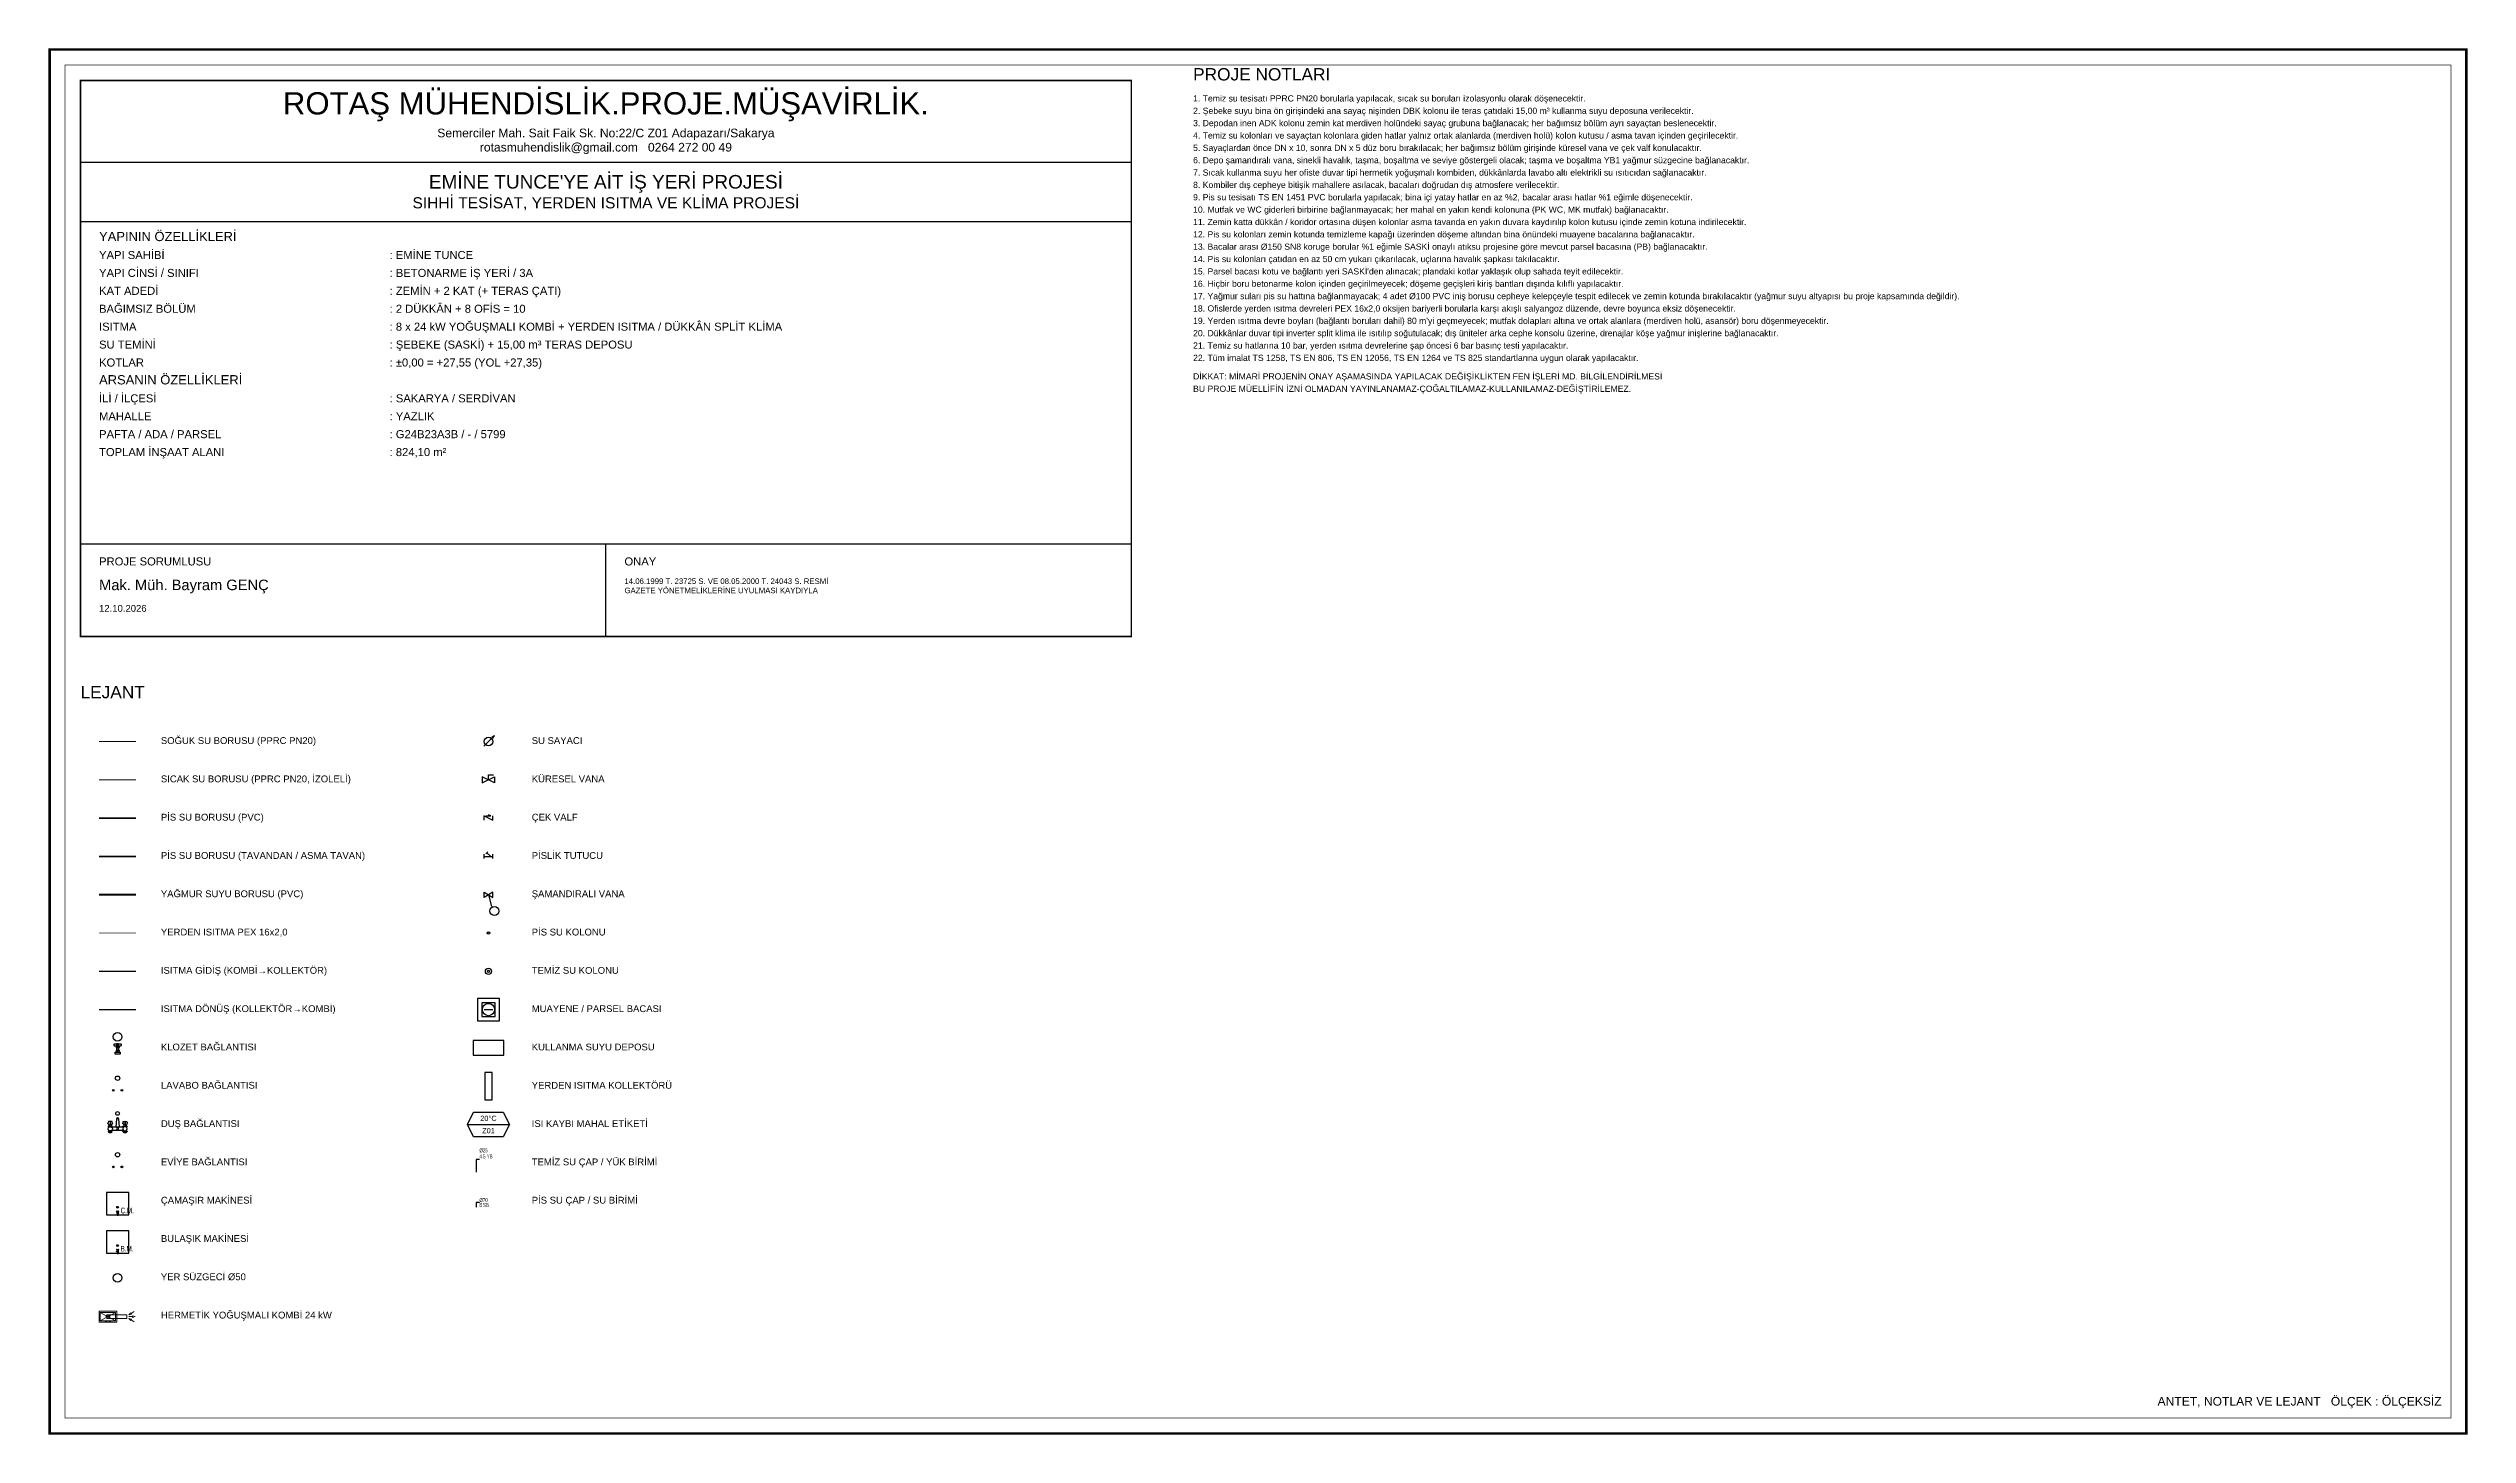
# Model space of a CAD drawing. Header units: centimetres. Extents: x -3952 to 26292, y -15092 to -10712.
# Drawn here: x -3952 to -38, y -13152 to -10908 of the extents above; entities that cross this region are included whole.
import ezdxf
from ezdxf.enums import TextEntityAlignment as Align

# ---------------------------------------------------------------- set-up
doc = ezdxf.new("R2010")
doc.units = ezdxf.units.CM
for name, pattern in [('BASMA HATTI', [31, 25, -6]), ('DASHED', [18, 12, -6]), ('ISITMA DONUS HATTI', [26, 20, -6]), ('PIS', [38, 30, -8]), ('PISSU HATTI', [26, 20, -6]), ('YAGMUR HATTI', [36, 30, -6])]:
    doc.linetypes.add(name, pattern=pattern)
for name, color, linetype in [('SCOTT-MD-YUK-BIRIMI', 7, 'Continuous'), ('SCOTT-MTY-ISIKAYBIMAHAL', 2, 'CONTINUOUS'), ('SCOTT-MTY-ISITMA-DONUS-BORU', 30, 'ISITMA DONUS HATTI'), ('SCOTT-MTY-ISITMA-GIDIS-BORU', 10, 'CONTINUOUS'), ('SCOTT-MTY-KOLLETOR', 7, 'CONTINUOUS'), ('SCOTT-MTY-PAFTA', 7, 'CONTINUOUS'), ('SCOTT-MTY-PEX-BORU', 1, 'CONTINUOUS'), ('SCOTT-MTY-PIS-SU-BORUSU', 6, 'PIS'), ('SCOTT-MTY-PISSU-BORU-TAVANDAN', 6, 'PISSU HATTI'), ('SCOTT-MTY-PISSU-CAP', 211, 'CONTINUOUS'), ('SCOTT-MTY-PISSU-KOLON', 211, 'DASHED'), ('SCOTT-MTY-ROGAR', 5, 'CONTINUOUS'), ('SCOTT-MTY-SICAKSU-BORU', 1, 'BASMA HATTI'), ('SCOTT-MTY-SOGUKSU-BORU', 5, 'CONTINUOUS'), ('SCOTT-MTY-TEFRIS', 15, 'CONTINUOUS'), ('SCOTT-MTY-TEMIZSU-CAP', 101, 'CONTINUOUS'), ('SCOTT-MTY-VANA', 1, 'CONTINUOUS'), ('SCOTT-MTY-YAGMUR-BORUSU', 3, 'YAGMUR HATTI'), ('SCOTT-MTY-YAZI', 7, 'CONTINUOUS'), ('SCOTT-MTY-YUK-BIRIMI', 7, 'CONTINUOUS'), ('SCOTT-RAST-TEM-SU DEPOSU', 11, 'CONTINUOUS')]:
    doc.layers.add(name, color=color, linetype=linetype)
doc.layers.add('SCOTT-ROTAS-PAFTA-SINIRI', color=8, linetype='Continuous', plot=False)
doc.styles.add('CAP', font='wturkce.SHX', dxfattribs={"width": 0.65})
doc.styles.add('MTY_CAP', font='wturkce.SHX', dxfattribs={"width": 0.65, "height": 20})
doc.styles.add('MTYCAPLT', font='arial.ttf', dxfattribs={"width": 0.65, "height": 1})
doc.styles.add('ROTAS', font='arial.ttf')

msp = doc.modelspace()

# ---------------------------------------------------------------- texts
at = {"layer": 'SCOTT-MTY-ISIKAYBIMAHAL', "style": 'ROTAS'}
for s, p in [('20°C', (-3240, -12640)), ('Z01', (-3240, -12660))]:
    msp.add_text(s, height=8.5, dxfattribs=at).set_placement(p, align=Align.MIDDLE_CENTER)
at = {"layer": 'SCOTT-MTY-PAFTA', "style": 'ROTAS'}
msp.add_text('ANTET, NOTLAR VE LEJANT   ÖLÇEK : ÖLÇEKSİZ', height=14, dxfattribs=at).set_placement((-80, -13105), align=Align.RIGHT)
at = {"layer": 'SCOTT-MTY-YAZI', "style": 'ROTAS'}
for s, height, p in [('PROJE NOTLARI', 20, (-2100, -10960)), ('1. Temiz su tesisatı PPRC PN20 borularla yapılacak, sıcak su boruları izolasyonlu olarak döşenecektir.', 10, (-2100, -10994)), ('3. Depodan inen ADK kolonu zemin kat merdiven holündeki sayaç grubuna bağlanacak; her bağımsız bölüm ayrı sayaçtan beslenecektir.', 10, (-2100, -11034)), ('2. Şebeke suyu bina ön girişindeki ana sayaç nişinden DBK kolonu ile teras çatıdaki 15,00 m³ kullanma suyu deposuna verilecektir.', 10, (-2100, -11014)), ('4. Temiz su kolonları ve sayaçtan kolonlara giden hatlar yalnız ortak alanlarda (merdiven holü) kolon kutusu / asma tavan içinden geçirilecektir.', 10, (-2100, -11054)), ('5. Sayaçlardan önce DN x 10, sonra DN x 5 düz boru bırakılacak; her bağımsız bölüm girişinde küresel vana ve çek valf konulacaktır.', 10, (-2100, -11074)), ('6. Depo şamandıralı vana, sinekli havalık, taşma, boşaltma ve seviye göstergeli olacak; taşma ve boşaltma YB1 yağmur süzgecine bağlanacaktır.', 10, (-2100, -11094)), ('7. Sıcak kullanma suyu her ofiste duvar tipi hermetik yoğuşmalı kombiden, dükkânlarda lavabo altı elektrikli su ısıtıcıdan sağlanacaktır.', 10, (-2100, -11114)), ('8. Kombiler dış cepheye bitişik mahallere asılacak, bacaları doğrudan dış atmosfere verilecektir.', 10, (-2100, -11134)), ('9. Pis su tesisatı TS EN 1451 PVC borularla yapılacak; bina içi yatay hatlar en az %2, bacalar arası hatlar %1 eğimle döşenecektir.', 10, (-2100, -11154)), ('10. Mutfak ve WC giderleri birbirine bağlanmayacak; her mahal en yakın kendi kolonuna (PK WC, MK mutfak) bağlanacaktır.', 10, (-2100, -11174)), ('11. Zemin katta dükkân / koridor ortasına düşen kolonlar asma tavanda en yakın duvara kaydırılıp kolon kutusu içinde zemin kotuna indirilecektir.', 10, (-2100, -11194)), ('YAPI SAHİBİ', 13, (-3870, -11249)), ('YAPININ ÖZELLİKLERİ', 15, (-3870, -11220)), (': EMİNE TUNCE', 13, (-3400, -11249)), ('12. Pis su kolonları zemin kotunda temizleme kapağı üzerinden döşeme altından bina önündeki muayene bacalarına bağlanacaktır.', 10, (-2100, -11214)), ('13. Bacalar arası Ø150 SN8 koruge borular %1 eğimle SASKİ onaylı atıksu projesine göre mevcut parsel bacasına (PB) bağlanacaktır.', 10, (-2100, -11234)), ('YAPI CİNSİ / SINIFI', 13, (-3870, -11278)), (': BETONARME İŞ YERİ / 3A', 13, (-3400, -11278)), ('14. Pis su kolonları çatıdan en az 50 cm yukarı çıkarılacak, uçlarına havalık şapkası takılacaktır.', 10, (-2100, -11254)), ("15. Parsel bacası kotu ve bağlantı yeri SASKİ'den alınacak; plandaki kotlar yaklaşık olup sahada teyit edilecektir.", 10, (-2100, -11274)), ('KAT ADEDİ', 13, (-3870, -11307)), (': ZEMİN + 2 KAT (+ TERAS ÇATI)', 13, (-3400, -11307)), ('16. Hiçbir boru betonarme kolon içinden geçirilmeyecek; döşeme geçişleri kiriş bantları dışında kılıflı yapılacaktır.', 10, (-2100, -11294)), ('17. Yağmur suları pis su hattına bağlanmayacak; 4 adet Ø100 PVC iniş borusu cepheye kelepçeyle tespit edilecek ve zemin kotunda bırakılacaktır (yağmur suyu altyapısı bu proje kapsamında değildir).', 10, (-2100, -11314)), ('BAĞIMSIZ BÖLÜM', 13, (-3870, -11336)), (': 2 DÜKKÂN + 8 OFİS = 10', 13, (-3400, -11336)), (': 8 x 24 kW YOĞUŞMALI KOMBİ + YERDEN ISITMA / DÜKKÂN SPLİT KLİMA', 13, (-3400, -11365)), ('18. Ofislerde yerden ısıtma devreleri PEX 16x2,0 oksijen bariyerli borularla karşı akışlı salyangoz düzende, devre boyunca eksiz döşenecektir.', 10, (-2100, -11334)), ("19. Yerden ısıtma devre boyları (bağlantı boruları dahil) 80 m'yi geçmeyecek; mutfak dolapları altına ve ortak alanlara (merdiven holü, asansör) boru döşenmeyecektir.", 10, (-2100, -11354)), ('SU TEMİNİ', 13, (-3870, -11394)), ('ISITMA', 13, (-3870, -11365)), (': ŞEBEKE (SASKİ) + 15,00 m³ TERAS DEPOSU', 13, (-3400, -11394)), ('20. Dükkânlar duvar tipi inverter split klima ile ısıtılıp soğutulacak; dış üniteler arka cephe konsolu üzerine, drenajlar köşe yağmur inişlerine bağlanacaktır.', 10, (-2100, -11374)), ('21. Temiz su hatlarına 10 bar, yerden ısıtma devrelerine şap öncesi 6 bar basınç testi yapılacaktır.', 10, (-2100, -11394)), ('KOTLAR', 13, (-3870, -11423)), (': ±0,00 = +27,55 (YOL +27,35)', 13, (-3400, -11423)), ('22. Tüm imalat TS 1258, TS EN 806, TS EN 12056, TS EN 1264 ve TS 825 standartlarına uygun olarak yapılacaktır.', 10, (-2100, -11414)), ('ARSANIN ÖZELLİKLERİ', 15, (-3870, -11452)), ('İLİ / İLÇESİ', 13, (-3870, -11481)), (': SAKARYA / SERDİVAN', 13, (-3400, -11481)), ('DİKKAT: MİMARİ PROJENİN ONAY AŞAMASINDA YAPILACAK DEĞİŞİKLİKTEN FEN İŞLERİ MD. BİLGİLENDİRİLMESİ', 10, (-2100, -11444)), ('BU PROJE MÜELLİFİN İZNİ OLMADAN YAYINLANAMAZ-ÇOĞALTILAMAZ-KULLANILAMAZ-DEĞİŞTİRİLEMEZ.', 10, (-2100, -11464)), ('MAHALLE', 13, (-3870, -11510)), (': YAZLIK', 13, (-3400, -11510)), ('PAFTA / ADA / PARSEL', 13, (-3870, -11539)), (': G24B23A3B / - / 5799', 13, (-3400, -11539)), ('TOPLAM İNŞAAT ALANI', 13, (-3870, -11568)), (': 824,10 m²', 13, (-3400, -11568)), ('PROJE SORUMLUSU', 13, (-3870, -11745)), ('ONAY', 13, (-3020, -11745)), ('Mak. Müh. Bayram GENÇ', 17, (-3870, -11785)), ('GAZETE YÖNETMELİKLERİNE UYULMASI KAYDIYLA', 9, (-3020, -11790)), ('14.06.1999 T. 23725 S. VE 08.05.2000 T. 24043 S. RESMİ', 9, (-3020, -11775)), ('12.10.2026', 11, (-3870, -11820)), ('LEJANT', 20, (-3900, -11960)), ('SOĞUK SU BORUSU (PPRC PN20)', 11, (-3770, -12034)), ('SU SAYACI', 11, (-3170, -12034)), ('SICAK SU BORUSU (PPRC PN20, İZOLELİ)', 11, (-3770, -12096)), ('KÜRESEL VANA', 11, (-3170, -12096)), ('PİS SU BORUSU (PVC)', 11, (-3770, -12158)), ('ÇEK VALF', 11, (-3170, -12158)), ('PİS SU BORUSU (TAVANDAN / ASMA TAVAN)', 11, (-3770, -12220)), ('PİSLİK TUTUCU', 11, (-3170, -12220)), ('YAĞMUR SUYU BORUSU (PVC)', 11, (-3770, -12282)), ('ŞAMANDIRALI VANA', 11, (-3170, -12282)), ('YERDEN ISITMA PEX 16x2,0', 11, (-3770, -12344)), ('PİS SU KOLONU', 11, (-3170, -12344)), ('ISITMA GİDİŞ (KOMBİ→KOLLEKTÖR)', 11, (-3770, -12406)), ('TEMİZ SU KOLONU', 11, (-3170, -12406)), ('ISITMA DÖNÜŞ (KOLLEKTÖR→KOMBİ)', 11, (-3770, -12468)), ('MUAYENE / PARSEL BACASI', 11, (-3170, -12468)), ('KLOZET BAĞLANTISI', 11, (-3770, -12530)), ('KULLANMA SUYU DEPOSU', 11, (-3170, -12530)), ('LAVABO BAĞLANTISI', 11, (-3770, -12592)), ('YERDEN ISITMA KOLLEKTÖRÜ', 11, (-3170, -12592)), ('DUŞ BAĞLANTISI', 11, (-3770, -12654)), ('ISI KAYBI MAHAL ETİKETİ', 11, (-3170, -12654)), ('EVİYE BAĞLANTISI', 11, (-3770, -12716)), ('TEMİZ SU ÇAP / YÜK BİRİMİ', 11, (-3170, -12716)), ('ÇAMAŞIR MAKİNESİ', 11, (-3770, -12778)), ('PİS SU ÇAP / SU BİRİMİ', 11, (-3170, -12778)), ('BULAŞIK MAKİNESİ', 11, (-3770, -12840)), ('YER SÜZGECİ Ø50', 11, (-3770, -12902)), ('HERMETİK YOĞUŞMALI KOMBİ 24 kW', 11, (-3770, -12964))]:
    msp.add_text(s, height=height, dxfattribs=at).set_placement(p)
for s, height, p in [('ROTAŞ MÜHENDİSLİK.PROJE.MÜŞAVİRLİK.', 36, (-3050, -11015)), ('Semerciler Mah. Sait Faik Sk. No:22/C Z01 Adapazarı/Sakarya', 14, (-3050, -11052)), ('rotasmuhendislik@gmail.com   0264 272 00 49', 14, (-3050, -11075)), ("EMİNE TUNCE'YE AİT İŞ YERİ PROJESİ", 22, (-3050, -11135)), ('SIHHİ TESİSAT, YERDEN ISITMA VE KLİMA PROJESİ', 18, (-3050, -11167))]:
    msp.add_text(s, height=height, dxfattribs=at).set_placement(p, align=Align.CENTER)

# ---------------------------------------------------------------- blocks, each defined once
blk = doc.blocks.new('ROTAS_PAFTA')
blk.add_lwpolyline([(0, 0), (1, 0), (1, 1), (0, 1)], close=True)
blk = doc.blocks.new('KLOZET1')
at = {"layer": 'SCOTT-MTY-TEFRIS', "color": 15}
blk.add_lwpolyline([(-3.9, 11.4, 0.414214), (-4.5, 10.8), (-4.5, 10.3, 0.414214), (-3.9, 9.7), (3.9, 9.7, 0.414214), (4.5, 10.3), (4.5, 10.8, 0.414214), (3.9, 11.4)], format="xyb", close=True, dxfattribs=at)
for points in [[(3, 0), (-3, 0), (-3, 2.3), (3, 2.3)], [(-0.8, 11.5), (0.8, 11.5), (0.8, 12), (-0.8, 12)], [(-0.8, 8.9), (0.8, 8.9), (0.8, 9.7), (-0.8, 9.7)]]:
    blk.add_lwpolyline(points, close=True, dxfattribs=at)
for points in [[(-1.6, 8.6), (-1.6, 7.5)], [(-1.6, 4.4), (-1.6, 3.4)], [(-1.3, 3.2), (-1.3, 2.3), (1.4, 2.3), (1.4, 3.2)], [(-1.2, 7.2), (-1.2, 4.8)], [(1.1, 8.9), (-1.1, 8.9)], [(-1.1, 7.3), (1.1, 7.3)], [(1.1, 4.7), (-1.1, 4.7)], [(-1.1, 3.1), (1.1, 3.1)], [(-0.5, 8.6), (-0.5, 7.5)], [(-0.5, 4.4), (-0.5, 3.4)], [(0.6, 8.6), (0.6, 7.5)], [(0.6, 4.4), (0.6, 3.4)], [(1.3, 4.8), (1.3, 5.2), (1.3, 7.2)], [(1.7, 8.6), (1.7, 7.5)], [(1.7, 4.4), (1.7, 3.4)]]:
    blk.add_lwpolyline(points, dxfattribs=at)
at = {"layer": 'SCOTT-MTY-TEFRIS', "color": 15, "elevation": 0}
for points in [[(-1, 10.3), (-1, 10.8, -0.414214), (-0.4, 11.4)], [(1, 10.3), (1, 10.8, 0.414214), (0.4, 11.4)]]:
    blk.add_lwpolyline(points, format="xyb", dxfattribs=at)
at = {"layer": 'SCOTT-MTY-TEFRIS', "color": 6}
blk.add_circle((0, 20), 5, dxfattribs=at)
at = {"layer": 'SCOTT-MTY-TEFRIS', "color": 15}
for centre, radius, start, end in [((-1.1, 8.1), 0.734, 41.7592, 138.241), ((-1.1, 8), 0.734, 221.7593, 318.2408), ((-1.1, 4), 0.734, 41.7592, 138.241), ((-1.1, 3.8), 0.734, 221.7593, 318.2408), ((-0.4, 10.3, 0), 0.641, 179.9998, 270.0001), ((0, 8.1), 0.734, 41.7592, 138.241), ((0, 8), 0.734, 221.7593, 318.2408), ((0, 4), 0.734, 41.7592, 138.241), ((0, 3.8), 0.734, 221.7593, 318.2408), ((0.4, 10.3, 0), 0.641, 270.0001, 0), ((1.1, 8.1), 0.734, 41.7592, 138.241), ((1.1, 8), 0.734, 221.7593, 318.2408), ((1.1, 4), 0.734, 41.7592, 138.241), ((1.1, 3.8), 0.734, 221.7593, 318.2408)]:
    blk.add_arc(centre, radius, start, end, dxfattribs=at)
at = {"layer": 'SCOTT-MD-YUK-BIRIMI', "color": 6, "style": 'MTYCAPLT', "width": 0.65}
for tag, p in [('PSCP_001', (-1.3, 24.5)), ('PS_001', (-0.6, 19.5))]:
    blk.add_attdef(tag, p, '', height=1, dxfattribs=at)
at = {"layer": 'SCOTT-MD-YUK-BIRIMI', "color": 3, "style": 'MTYCAPLT', "width": 0.65}
for tag, p in [('SOCP_001', (-1.3, 1.8)), ('SO_001', (-0.7, -0.5))]:
    blk.add_attdef(tag, p, '', height=1, dxfattribs=at)
blk = doc.blocks.new('LAVABO1')
at = {"layer": 'SCOTT-MTY-TEFRIS', "color": 3, "ltscale": 10}
blk.add_circle((-5, 1), 1, dxfattribs=at)
at = {"layer": 'SCOTT-MTY-TEFRIS', "color": 6}
blk.add_circle((0, 15), 2.5, dxfattribs=at)
at = {"layer": 'SCOTT-MTY-TEFRIS', "color": 1, "ltscale": 10}
blk.add_circle((5, 1), 1, dxfattribs=at)
at = {"layer": 'SCOTT-MD-YUK-BIRIMI', "color": 3, "style": 'MTYCAPLT', "width": 0.65}
for tag, p in [('SOCP_001', (-6.3, -0.5)), ('SO_001', (-5.7, 0.5))]:
    blk.add_attdef(tag, p, '', height=1, dxfattribs=at)
at = {"layer": 'SCOTT-MD-YUK-BIRIMI', "color": 6, "style": 'MTYCAPLT', "width": 0.65}
for tag, p in [('PSCP_001', (-1.3, 17)), ('PS_001', (-0.6, 14.5))]:
    blk.add_attdef(tag, p, '', height=1, dxfattribs=at)
at = {"layer": 'SCOTT-MD-YUK-BIRIMI', "color": 1, "style": 'MTYCAPLT', "width": 0.65}
for tag, p in [('SCCP_001', (3.7, -0.5)), ('SC_001', (4.4, 0.5))]:
    blk.add_attdef(tag, p, '', height=1, dxfattribs=at)
blk = doc.blocks.new('DUS TEKNESI1')
at = {"layer": 'SCOTT-MTY-TEFRIS'}
for points in [[(-10, 13.9), (-10, 12.2, -0.146062), (-11.3, 8.9, 0.113221), (-13.3, 11.5, -0.416893), (-13.3, 12)], [(-6.7, 12, -0.17585), (-7.5, 13.9), (-12.5, 13.9, -0.17585), (-13.3, 12)], [(-12.8, 0.5), (-12.8, 0), (-10, 0), (-7.2, 0), (-7.2, 0.5, 0.153746), (-12.8, 0.5), (-10, 0.5), (-7.2, 0.5)], [(-8.6, 6.9, -0.601952), (-8.6, 1.6), (-8.6, 0.8)], [(0, 18.4), (-0.6, 18.4, 0.391322), (-1.3, 17.8), (-2.2, 6.3)], [(0, 18.4), (0.6, 18.4, -0.391322), (1.3, 17.8), (2.2, 6.3)], [(6.7, 12, 0.17585), (7.5, 13.9), (12.5, 13.9, 0.17585), (13.3, 12)], [(8.6, 6.9, 0.601952), (8.6, 1.6), (11.4, 1.6, 0.601952), (11.4, 6.9)], [(12.8, 0.5), (12.8, 0), (10, 0), (7.2, 0), (7.2, 0.5, -0.153746), (12.8, 0.5), (10, 0.5), (7.2, 0.5)], [(10, 13.9), (10, 12.2, 0.146062), (11.3, 8.9, -0.113221), (13.3, 11.5)]]:
    blk.add_lwpolyline(points, format="xyb", dxfattribs=at)
for points in [[(-12.8, 7.5), (-10, 7.5), (-7.2, 7.5), (-7.2, 8), (-10, 8), (-12.8, 8)], [(-8.6, 0), (-8.6, -1), (-11.4, -1), (-11.4, 0)], [(12.8, 7.5), (10, 7.5), (7.2, 7.5), (7.2, 8), (10, 8), (12.8, 8)], [(11.4, 0), (11.4, -1), (8.6, -1), (8.6, 0)]]:
    blk.add_lwpolyline(points, close=True, dxfattribs=at)
for points in [[(-11.6, 9.5), (-11.6, 8)], [(-11.4, 7.5), (-11.4, 6.9), (-8.6, 6.9)], [(-8.6, 1.6), (-11.4, 1.6), (-11.4, 0.8)], [(-8.6, 7.5), (-8.6, 6.9)], [(-8.4, 9.5), (-8.4, 8)], [(7.8, 6.3), (-7.8, 6.3)], [(-7.8, 2.3), (7.8, 2.3)], [(8.4, 9.5), (8.4, 8)], [(11.4, 7.5), (11.4, 6.9), (8.6, 6.9)], [(8.6, 7.5), (8.6, 6.9)], [(8.6, 1.6), (8.6, 0.8)], [(11.4, 1.6), (11.4, 0.8)], [(11.6, 9.5), (11.6, 8)]]:
    blk.add_lwpolyline(points, dxfattribs=at)
at = {"layer": 'SCOTT-MTY-TEFRIS', "color": 6}
blk.add_circle((0, 25), 2.5, dxfattribs=at)
at = {"layer": 'SCOTT-MTY-TEFRIS'}
for centre, radius, start, end in [((-10, 4.3), 2.96, 117.9084, 242.0919), ((-10, 2.2), 11.8, 79.4131, 100.5868), ((-3.8, 12.8), 6.25, 185.208, 218.4476), ((-2, 5.9), 7.27, 130.2551, 156.0938), ((-6.9, 11.7), 0.344, 310.5655, 41.0891), ((0, 17.2), 1.6, 330.6975, 209.3026), ((0, 4.3), 1.37, 90.0002, 270.0001), ((0, 4.3), 1.37, 270.0001, 90.0002), ((6.9, 11.7), 0.344, 138.9108, 229.4346), ((2, 5.9), 7.27, 23.9063, 49.7447), ((10, 2.2), 11.8, 79.4131, 100.5868), ((3.8, 12.8), 6.25, 321.5525, 354.7921), ((13.1, 11.7), 0.344, 310.5655, 41.0891)]:
    blk.add_arc(centre, radius, start, end, dxfattribs=at)
at = {"layer": 'SCOTT-MD-YUK-BIRIMI', "color": 3, "style": 'MTYCAPLT', "width": 0.65}
for tag, p in [('SO_001', (-10.7, -0.5)), ('SOCP_001', (-11.3, -1.5))]:
    blk.add_attdef(tag, p, '', height=1, dxfattribs=at)
at = {"layer": 'SCOTT-MD-YUK-BIRIMI', "color": 6, "style": 'MTYCAPLT', "width": 0.65}
for tag, p in [('PSCP_001', (-1.3, 27)), ('PS_001', (-0.6, 24.5))]:
    blk.add_attdef(tag, p, '', height=1, dxfattribs=at)
at = {"layer": 'SCOTT-MD-YUK-BIRIMI', "color": 1, "style": 'MTYCAPLT', "width": 0.65}
for tag, p in [('SC_001', (9.4, -0.5)), ('SCCP_001', (8.7, -1.5))]:
    blk.add_attdef(tag, p, '', height=1, dxfattribs=at)
blk = doc.blocks.new('EVIYE1')
at = {"layer": 'SCOTT-MTY-TEFRIS', "color": 3, "ltscale": 10}
blk.add_circle((-5, 1), 1, dxfattribs=at)
at = {"layer": 'SCOTT-MTY-TEFRIS', "color": 6}
blk.add_circle((0, 15), 2.5, dxfattribs=at)
at = {"layer": 'SCOTT-MTY-TEFRIS', "color": 1, "ltscale": 10}
blk.add_circle((5, 1), 1, dxfattribs=at)
at = {"layer": 'SCOTT-MD-YUK-BIRIMI', "color": 3, "style": 'MTYCAPLT', "width": 0.65}
for tag, p in [('SOCP_001', (-6.3, -0.5)), ('SO_001', (-5.7, 0.5))]:
    blk.add_attdef(tag, p, '', height=1, dxfattribs=at)
at = {"layer": 'SCOTT-MD-YUK-BIRIMI', "color": 6, "style": 'MTYCAPLT', "width": 0.65}
for tag, p in [('PSCP_001', (-1.3, 17)), ('PS_001', (-0.6, 14.5))]:
    blk.add_attdef(tag, p, '', height=1, dxfattribs=at)
at = {"layer": 'SCOTT-MD-YUK-BIRIMI', "color": 1, "style": 'MTYCAPLT', "width": 0.65}
for tag, p in [('SCCP_001', (3.7, -0.5)), ('SC_001', (4.4, 0.5))]:
    blk.add_attdef(tag, p, '', height=1, dxfattribs=at)
blk = doc.blocks.new('CAMASIR MAKINASI1')
at = {"layer": 'SCOTT-MTY-TEFRIS'}
for p, q in [((-0.9, 0), (-0.9, -1.5)), ((-0.9, -1.5), (1.1, -1.5)), ((1.1, -1.5), (1.1, 0))]:
    blk.add_line(p, q, dxfattribs=at)
for points in [[(-30, 0), (30, 0), (30, 60), (-30, 60)], [(2.5, 0.4), (2.5, 0), (-2.5, 0), (-2.5, 0.4)]]:
    blk.add_lwpolyline(points, close=True, dxfattribs=at)
for points in [[(-1.8, 8.2, 0.414214), (-1.4, 8.2), (-1.3, 8.2, 0.414214), (-1.3, 8.7), (-2.1, 9.4, 0.414214), (-2.5, 9.4), (-2.6, 9.3, 0.414214), (-2.6, 8.9)], [(-1.8, 5.3, -0.414214), (-1.4, 5.3), (-1.3, 5.2, -0.414214), (-1.3, 4.8), (-2.1, 4, -0.414214), (-2.5, 4), (-2.6, 4.1, -0.414214), (-2.6, 4.6)], [(1.5, 8.7, 0.414214), (1.5, 8.2), (1.6, 8.2, 0.414214), (2, 8.2), (2.8, 8.9, 0.414214), (2.8, 9.3), (2.7, 9.4, 0.414214), (2.3, 9.4)], [(1.5, 4.8, -0.414214), (1.5, 5.2), (1.6, 5.3, -0.414214), (2, 5.3), (2.8, 4.6, -0.414214), (2.8, 4.1), (2.7, 4, -0.414214), (2.3, 4)]]:
    blk.add_lwpolyline(points, format="xyb", close=True, dxfattribs=at)
for points in [[(-1.5, 8.1), (-1.1, 7.7)], [(-1.5, 5.3), (-1.1, 5.7)], [(-1.3, 8.3), (-0.9, 7.9)], [(-1.3, 5.2), (-0.9, 5.6)], [(-0.9, 4.4), (-0.9, 0.4)], [(1.5, 8.3), (1.1, 7.9)], [(1.5, 5.2), (1.1, 5.6)], [(1.1, 4.4), (1.1, 0.4)], [(1.6, 8.1), (1.3, 7.7)], [(1.6, 5.3), (1.3, 5.7)]]:
    blk.add_lwpolyline(points, dxfattribs=at)
at = {"layer": 'SCOTT-MTY-TEFRIS', "color": 6}
blk.add_circle((0, 20), 2.5, dxfattribs=at)
at = {"layer": 'SCOTT-MTY-TEFRIS'}
for radius in [1.54, 0.581]:
    blk.add_circle((0.1, 6.7), radius, dxfattribs=at)
for start, end in [(143.13402, 216.86567), (53.13416, 126.86603), (233.13424, 306.86588), (323.13387, 36.86588)]:
    blk.add_arc((0.1, 6.7), 2.51, start, end, dxfattribs=at)
at = {"layer": 'SCOTT-MD-YUK-BIRIMI', "color": 6, "style": 'MTYCAPLT', "width": 0.65}
for tag, p in [('PSCP_001', (-1.3, 22)), ('PS_001', (-0.6, 19.5))]:
    blk.add_attdef(tag, p, '', height=1, dxfattribs=at)
at = {"layer": 'SCOTT-MD-YUK-BIRIMI', "color": 3, "style": 'MTYCAPLT', "width": 0.65}
for tag, p in [('SO_001', (-0.7, -0.5)), ('SOCP_001', (-1.2, -2))]:
    blk.add_attdef(tag, p, '', height=1, dxfattribs=at)
at = {"layer": 'SCOTT-MTY-TEFRIS', "color": 15, "style": 'MTYCAPLT', "width": 0.65}
blk.add_text('Ç.M.', height=15, dxfattribs=at).set_placement((8.1, 11.6), align=Align.MIDDLE_LEFT)
blk = doc.blocks.new('BULASIK MAKINASI1')
at = {"layer": 'SCOTT-MTY-TEFRIS'}
for p, q in [((-0.9, 0), (-0.9, -1.5)), ((-0.9, -1.5), (1.1, -1.5)), ((1.1, -1.5), (1.1, 0))]:
    blk.add_line(p, q, dxfattribs=at)
at = {"layer": 'SCOTT-MTY-TEFRIS', "color": 15}
blk.add_lwpolyline([(-30, 0), (30, 0), (30, 60), (-30, 60)], close=True, dxfattribs=at)
at = {"layer": 'SCOTT-MTY-TEFRIS'}
for points in [[(-1.8, 8.2, 0.414214), (-1.4, 8.2), (-1.3, 8.2, 0.414214), (-1.3, 8.7), (-2.1, 9.4, 0.414214), (-2.5, 9.4), (-2.6, 9.3, 0.414214), (-2.6, 8.9)], [(-1.8, 5.3, -0.414214), (-1.4, 5.3), (-1.3, 5.2, -0.414214), (-1.3, 4.8), (-2.1, 4, -0.414214), (-2.5, 4), (-2.6, 4.1, -0.414214), (-2.6, 4.6)], [(1.5, 8.7, 0.414214), (1.5, 8.2), (1.6, 8.2, 0.414214), (2, 8.2), (2.8, 8.9, 0.414214), (2.8, 9.3), (2.7, 9.4, 0.414214), (2.3, 9.4)], [(1.5, 4.8, -0.414214), (1.5, 5.2), (1.6, 5.3, -0.414214), (2, 5.3), (2.8, 4.6, -0.414214), (2.8, 4.1), (2.7, 4, -0.414214), (2.3, 4)]]:
    blk.add_lwpolyline(points, format="xyb", close=True, dxfattribs=at)
blk.add_lwpolyline([(2.5, 0.4), (2.5, 0), (-2.5, 0), (-2.5, 0.4)], close=True, dxfattribs=at)
for points in [[(-1.5, 8.1), (-1.1, 7.7)], [(-1.5, 5.3), (-1.1, 5.7)], [(-1.3, 8.3), (-0.9, 7.9)], [(-1.3, 5.2), (-0.9, 5.6)], [(-0.9, 4.4), (-0.9, 0.4)], [(1.5, 8.3), (1.1, 7.9)], [(1.5, 5.2), (1.1, 5.6)], [(1.1, 4.4), (1.1, 0.4)], [(1.6, 8.1), (1.3, 7.7)], [(1.6, 5.3), (1.3, 5.7)]]:
    blk.add_lwpolyline(points, dxfattribs=at)
at = {"layer": 'SCOTT-MTY-TEFRIS', "color": 6}
blk.add_circle((0, 20), 2.5, dxfattribs=at)
at = {"layer": 'SCOTT-MTY-TEFRIS'}
for radius in [1.54, 0.581]:
    blk.add_circle((0.1, 6.7), radius, dxfattribs=at)
for start, end in [(143.13402, 216.86567), (53.13416, 126.86603), (233.13424, 306.86588), (323.13387, 36.86588)]:
    blk.add_arc((0.1, 6.7), 2.51, start, end, dxfattribs=at)
at = {"layer": 'SCOTT-MD-YUK-BIRIMI', "color": 6, "style": 'MTYCAPLT', "width": 0.65}
for tag, p in [('PSCP', (0, 22.5)), ('PS', (0, 20))]:
    blk.add_attdef(tag, text='', height=1, dxfattribs=at).set_placement(p, align=Align.MIDDLE_CENTER)
at = {"layer": 'SCOTT-MD-YUK-BIRIMI', "color": 3, "style": 'MTYCAPLT', "width": 0.65}
for tag, p in [('SO', (0, 0)), ('SOCP', (0.1, -1.5))]:
    blk.add_attdef(tag, text='', height=1, dxfattribs=at).set_placement(p, align=Align.MIDDLE_CENTER)
at = {"layer": 'SCOTT-MTY-TEFRIS', "color": 15, "style": 'MTYCAPLT', "width": 0.65}
blk.add_text('B.M.', height=15, dxfattribs=at).set_placement((8.1, 11.6), align=Align.MIDDLE_LEFT)
blk = doc.blocks.new('YER SUZGECI DN501')
at = {"layer": 'SCOTT-MTY-TEFRIS', "color": 6}
blk.add_circle((0, 0), 3.5, dxfattribs=at)
at = {"layer": 'SCOTT-MD-YUK-BIRIMI', "color": 6, "style": 'MTYCAPLT', "width": 0.65}
for tag, p in [('PSCP_001', (-1.3, 0.7)), ('PS_001', (-0.6, -0.5))]:
    blk.add_attdef(tag, p, '', height=1, dxfattribs=at)
blk = doc.blocks.new('KOMBI1')
at = {"layer": 'SCOTT-MTY-TEFRIS', "color": 1, "lineweight": 20, "ltscale": 40}
for p, q in [((19.5, 17.5), (3.4, 26.6)), ((19.5, 12.5), (3.4, 3.4)), ((18.9, 15), (28.9, 15)), ((23.9, 20), (23.9, 10)), ((44.4, 26.6), (28.2, 17.5)), ((44.4, 3.4), (28.2, 12.5))]:
    blk.add_line(p, q, dxfattribs=at)
at = {"layer": 'SCOTT-MTY-TEFRIS', "color": 7, "lineweight": 20, "ltscale": 40}
for p, q in [((23.9, 20), (75.3, 20)), ((23.9, 10), (75.3, 10)), ((75.3, 20), (75.3, 10)), ((85.4, 25.3), (80.3, 20)), ((87.4, 21.8), (80.3, 20)), ((80.3, 15), (90.3, 15)), ((87.4, 8.2), (80.3, 10)), ((85.4, 4.7), (80.3, 10)), ((86.4, 23.6), (85.4, 25.3)), ((86.4, 6.5), (85.4, 4.7)), ((95, 28.6), (86.4, 23.6)), ((86.4, 23.6), (87.4, 21.8)), ((86.4, 6.5), (87.4, 8.2)), ((95, 1.4), (86.4, 6.5)), ((90.3, 15), (90.3, 17)), ((90.3, 17), (97.3, 15)), ((90.3, 15), (90.3, 13)), ((90.3, 13), (97.3, 15))]:
    blk.add_line(p, q, dxfattribs=at)
blk.add_lwpolyline([(0, 0), (47.8, 0), (47.8, 30), (0, 30)], close=True, dxfattribs=at)
at = {"layer": 'SCOTT-MTY-TEFRIS', "color": 1, "lineweight": 20, "ltscale": 40}
blk.add_lwpolyline([(3.4, 3.4), (44.4, 3.4), (44.4, 26.6), (3.4, 26.6)], close=True, dxfattribs=at)
at = {"layer": 'SCOTT-MTY-TEFRIS', "color": 3, "ltscale": 10}
blk.add_circle((18.9, 1), 1, dxfattribs=at)
at = {"layer": 'SCOTT-MTY-TEFRIS', "color": 7, "lineweight": 20, "ltscale": 40}
blk.add_circle((23.9, 15), 5, dxfattribs=at)
at = {"layer": 'SCOTT-MTY-TEFRIS', "color": 1, "ltscale": 10}
blk.add_circle((28.9, 1), 1, dxfattribs=at)
at = {"layer": 'SCOTT-MD-YUK-BIRIMI', "color": 3, "style": 'MTYCAPLT', "width": 0.65}
for tag, p in [('SOCP_001', (17.6, -0.5)), ('SO_001', (18.2, 0.5))]:
    blk.add_attdef(tag, p, '', height=1, dxfattribs=at)
at = {"layer": 'SCOTT-MD-YUK-BIRIMI', "color": 1, "style": 'MTYCAPLT', "width": 0.65}
for tag, p in [('SCCP_001', (27.6, -0.5)), ('SC_001', (28.3, 0.5))]:
    blk.add_attdef(tag, p, '', height=1, dxfattribs=at)
blk = doc.blocks.new('MTY-SU SAYACI')
at = {"layer": 'SCOTT-MTY-VANA'}
blk.add_hatch(color=256, dxfattribs=at).paths.add_polyline_path([(9.8, 9.8), (5.6, 7), (7, 5.6)])
for p, q in [((-7.3, -7.3), (6.3, 6.3)), ((5.6, 7), (9.8, 9.8)), ((7, 5.6), (5.6, 7)), ((7, 5.6), (9.8, 9.8))]:
    blk.add_line(p, q, dxfattribs=at)
blk.add_circle((0, 0), 7, dxfattribs=at)
blk.add_attdef('CAP', (2, 0.9), '', height=2.5, rotation=225, dxfattribs=at)
blk = doc.blocks.new('MTY-KURESEL VANA')
at = {"layer": 'SCOTT-MTY-VANA'}
for p, q in [((0, 0), (0, 8)), ((0, 8), (8, 8))]:
    blk.add_line(p, q, dxfattribs=at)
blk.add_lwpolyline([(-10, 5), (-10, -5), (10, 5), (10, -5), (-10, 5)], dxfattribs=at)
at = {"layer": 'SCOTT-MTY-VANA', "style": 'MTYCAPLT', "width": 0.65}
blk.add_attdef('CAP', text='', height=10, dxfattribs=at).set_placement((-1.1, 0), align=Align.CENTER)
blk = doc.blocks.new('MTY-CEKVALF VANA')
at = {"layer": 'SCOTT-MTY-VANA'}
h = blk.add_hatch(color=256, dxfattribs=at)
edge = h.paths.add_edge_path()
edge.add_arc((-10, 5), 1.41, 180, 540, ccw=False)
for p, q in [((-10, -5), (-10, 5)), ((-10, 5), (10, -5)), ((-5.6, 5), (5.6, 5)), ((5.6, 5), (0, 7.3)), ((10, -5), (10, 5))]:
    blk.add_line(p, q, dxfattribs=at)
at = {"layer": 'SCOTT-MTY-VANA', "style": 'CAP', "width": 0.65}
blk.add_attdef('CAP', text='', height=5, rotation=153.4349, dxfattribs=at).set_placement((0, 0), align=Align.CENTER)
blk = doc.blocks.new('MTY-PISLIK TUTUCU')
at = {"layer": 'SCOTT-MTY-VANA'}
for p, q in [((-10, -5), (-10, 5)), ((-10, 0), (10, 0)), ((10, -5), (10, 5))]:
    blk.add_line(p, q, dxfattribs=at)
at = {"layer": 'SCOTT-MTY-VANA', "color": 1, "ltscale": 75}
for p, q in [((-6.1, 5.8), (-1.4, 10.5)), ((5.1, 0), (-3.7, 8.1))]:
    blk.add_line(p, q, dxfattribs=at)
at = {"layer": 'SCOTT-MTY-VANA', "style": 'CAP', "width": 0.65}
blk.add_attdef('CAP', text='', height=5, dxfattribs=at).set_placement((0, 0), align=Align.CENTER)
blk = doc.blocks.new('MTY-PIS SU KOLON')
at = {"layer": 'SCOTT-MTY-PISSU-KOLON', "linetype": 'Continuous', "lineweight": -3}
blk.add_hatch(color=256, dxfattribs=at).paths.add_polyline_path([(-2.7, -0.1, 0.848135), (0, -0.1, -0.848135), (2.7, -0.1, 0.414214), (0, 2.6, 0.414214)])
blk.add_circle((0, 0), 3.5, dxfattribs=at)
blk = doc.blocks.new('MTY-TEMIZ SU CAP MB')
at = {"layer": 'SCOTT-MTY-TEMIZSU-CAP'}
for p, q in [((0.83, 3.1), (0, 3.1)), ((0, 3.1), (0, 0))]:
    blk.add_line(p, q, dxfattribs=at)
at = {"layer": 'SCOTT-MTY-TEMIZSU-CAP', "style": 'MTY_CAP', "width": 0.65}
for tag, p in [('SOCP_001', (0.83, 4.92)), ('SCCP_001', (0.83, 1.92))]:
    blk.add_attdef(tag, p, '', height=1, dxfattribs=at)
at = {"layer": 'SCOTT-MTY-YUK-BIRIMI', "color": 101, "style": 'MTY_CAP', "width": 0.65}
for tag, p in [('SO_001', (0.83, 3.42)), ('SC_001', (0.83, 0.42))]:
    blk.add_attdef(tag, p, '', height=1, dxfattribs=at)
blk = doc.blocks.new('MTY-PIS SU CAP SB')
at = {"layer": 'SCOTT-MTY-PISSU-CAP'}
for p, q in [((0.83, 1.17), (0, 1.17)), ((0, 1.17), (0, 0))]:
    blk.add_line(p, q, dxfattribs=at)
at = {"layer": 'SCOTT-MTY-PISSU-CAP', "style": 'MTY_CAP', "width": 0.65}
blk.add_attdef('PSCP_001', (0.83, 1.29), '', height=1, dxfattribs=at)
at = {"layer": 'SCOTT-MTY-YUK-BIRIMI', "color": 211, "style": 'MTY_CAP', "width": 0.65}
blk.add_attdef('PS_001', (0.83, 0.07), '', height=1, dxfattribs=at)

# ---------------------------------------------------------------- linework, layer by layer
at = {"layer": 'SCOTT-MTY-ISIKAYBIMAHAL'}
msp.add_line((-3274, -12650), (-3206, -12650), dxfattribs=at)
msp.add_lwpolyline([(-3274, -12650), (-3264, -12630), (-3216, -12630), (-3206, -12650), (-3216, -12670), (-3264, -12670)], close=True, dxfattribs=at)
at = {"layer": 'SCOTT-MTY-ISITMA-DONUS-BORU', "const_width": 2}
msp.add_lwpolyline([(-3870, -12464), (-3810, -12464)], dxfattribs=at)
at = {"layer": 'SCOTT-MTY-ISITMA-GIDIS-BORU', "const_width": 2}
msp.add_lwpolyline([(-3870, -12402), (-3810, -12402)], dxfattribs=at)
at = {"layer": 'SCOTT-MTY-KOLLETOR'}
msp.add_lwpolyline([(-3246, -12610), (-3234, -12610), (-3234, -12566), (-3246, -12566)], close=True, dxfattribs=at)
at = {"layer": 'SCOTT-MTY-PAFTA'}
for p, q in [((-3900, -11092), (-2200, -11092)), ((-3900, -11188), (-2200, -11188)), ((-3900, -11710), (-2200, -11710)), ((-3050, -11860), (-3050, -11710))]:
    msp.add_line(p, q, dxfattribs=at)
for points, const_width in [([(-3950, -13150), (-40, -13150), (-40, -10910), (-3950, -10910)], 4), ([(-3925, -13125), (-65, -13125), (-65, -10935), (-3925, -10935)], 1), ([(-3900, -11860), (-2200, -11860), (-2200, -10960), (-3900, -10960)], 2.5)]:
    msp.add_lwpolyline(points, close=True, dxfattribs=dict(at, const_width=const_width))
at = {"layer": 'SCOTT-MTY-PEX-BORU', "const_width": 1.2}
msp.add_lwpolyline([(-3870, -12340), (-3810, -12340)], dxfattribs=at)
at = {"layer": 'SCOTT-MTY-PIS-SU-BORUSU', "const_width": 3}
msp.add_lwpolyline([(-3870, -12154), (-3810, -12154)], dxfattribs=at)
at = {"layer": 'SCOTT-MTY-PISSU-BORU-TAVANDAN', "const_width": 2.5}
msp.add_lwpolyline([(-3870, -12216), (-3810, -12216)], dxfattribs=at)
at = {"layer": 'SCOTT-MTY-ROGAR'}
msp.add_line((-3247.2, -12464), (-3232.8, -12464), dxfattribs=at)
for points in [[(-3258, -12482), (-3222, -12482), (-3222, -12446), (-3258, -12446)], [(-3251, -12475), (-3229, -12475), (-3229, -12453), (-3251, -12453)]]:
    msp.add_lwpolyline(points, close=True, dxfattribs=at)
msp.add_circle((-3240, -12464), 9.9, dxfattribs=at)
at = {"layer": 'SCOTT-MTY-SICAKSU-BORU', "const_width": 2}
msp.add_lwpolyline([(-3870, -12092), (-3810, -12092)], dxfattribs=at)
at = {"layer": 'SCOTT-MTY-SOGUKSU-BORU', "const_width": 2}
msp.add_lwpolyline([(-3870, -12030), (-3810, -12030)], dxfattribs=at)
at = {"layer": 'SCOTT-MTY-SOGUKSU-BORU'}
for radius in [5, 1.75]:
    msp.add_circle((-3240, -12402), radius, dxfattribs=at)
at = {"layer": 'SCOTT-MTY-VANA'}
msp.add_line((-3240, -12278), (-3235.2, -12297.2), dxfattribs=at)
msp.add_lwpolyline([(-3247.2, -12273.7), (-3232.8, -12282.3), (-3232.8, -12273.7), (-3247.2, -12282.3)], close=True, dxfattribs=at)
msp.add_circle((-3230.4, -12304.4), 7.2, dxfattribs=at)
at = {"layer": 'SCOTT-MTY-YAGMUR-BORUSU', "const_width": 3}
msp.add_lwpolyline([(-3870, -12278), (-3810, -12278)], dxfattribs=at)
at = {"layer": 'SCOTT-RAST-TEM-SU DEPOSU'}
msp.add_lwpolyline([(-3265, -12538), (-3215, -12538), (-3215, -12514), (-3265, -12514)], close=True, dxfattribs=at)

# ---------------------------------------------------------------- block references
at = {"layer": 'SCOTT-MTY-TEFRIS'}
msp.add_blockref('MTY-KURESEL VANA', (-3240, -12092), dxfattribs=at)
for name, p, xscale, yscale in [('MTY-PIS SU KOLON', (-3240, -12340), 0.6, 0.6), ('KLOZET1', (-3840, -12536), 1.4, 1.4), ('LAVABO1', (-3840, -12596), 1.4, 1.4), ('DUS TEKNESI1', (-3840, -12662), 1.2, 1.2), ('EVIYE1', (-3840, -12720), 1.4, 1.4), ('CAMASIR MAKINASI1', (-3840, -12796), 0.6, 0.6), ('BULASIK MAKINASI1', (-3840, -12858), 0.6, 0.6), ('YER SUZGECI DN501', (-3840, -12898), 2, 2), ('KOMBI1', (-3870, -12970), 0.6, 0.6)]:
    msp.add_blockref(name, p, dxfattribs=dict(at, xscale=xscale, yscale=yscale))
ref = msp.add_blockref('MTY-TEMIZ SU CAP MB', (-3260, -12727), dxfattribs=dict(at, xscale=6.5, yscale=6.5))
ref.add_attrib('SO_001', '4.5 YB', (-3254.6, -12704.8), dxfattribs={"layer": 'SCOTT-MTY-YUK-BIRIMI', "color": 101, "height": 6.5, "style": 'MTY_CAP', "width": 0.65})
ref.add_attrib('SOCP_001', 'Ø25', (-3254.6, -12695), dxfattribs={"layer": 'SCOTT-MTY-TEMIZSU-CAP', "height": 6.5, "style": 'MTY_CAP', "width": 0.65})
at = {"layer": 'SCOTT-MTY-TEFRIS', "xscale": 6.5, "yscale": 6.5}
msp.add_blockref('MTY-PIS SU CAP SB', (-3260, -12784), dxfattribs=at).add_auto_attribs({'PSCP_001': 'Ø70', 'PS_001': '8 SB'})
at = {"layer": 'SCOTT-MTY-VANA'}
msp.add_blockref('MTY-SU SAYACI', (-3240, -12030), dxfattribs=at)
at = {"layer": 'SCOTT-MTY-VANA', "xscale": 0.72, "yscale": 0.72}
for name, p in [('MTY-CEKVALF VANA', (-3240, -12154)), ('MTY-PISLIK TUTUCU', (-3240, -12216))]:
    msp.add_blockref(name, p, dxfattribs=at)
at = {"layer": 'SCOTT-ROTAS-PAFTA-SINIRI', "xscale": 3910, "yscale": 2240}
msp.add_blockref('ROTAS_PAFTA', (-3950, -13150), dxfattribs=at)

msp.set_redraw_order([(e.dxf.handle, doc.entitydb.next_handle()) for e in msp.query("TEXT MTEXT ATTDEF DIMENSION ARC_DIMENSION")])  # texts and dimensions are drawn at this point

doc.saveas('drawing.dxf')
